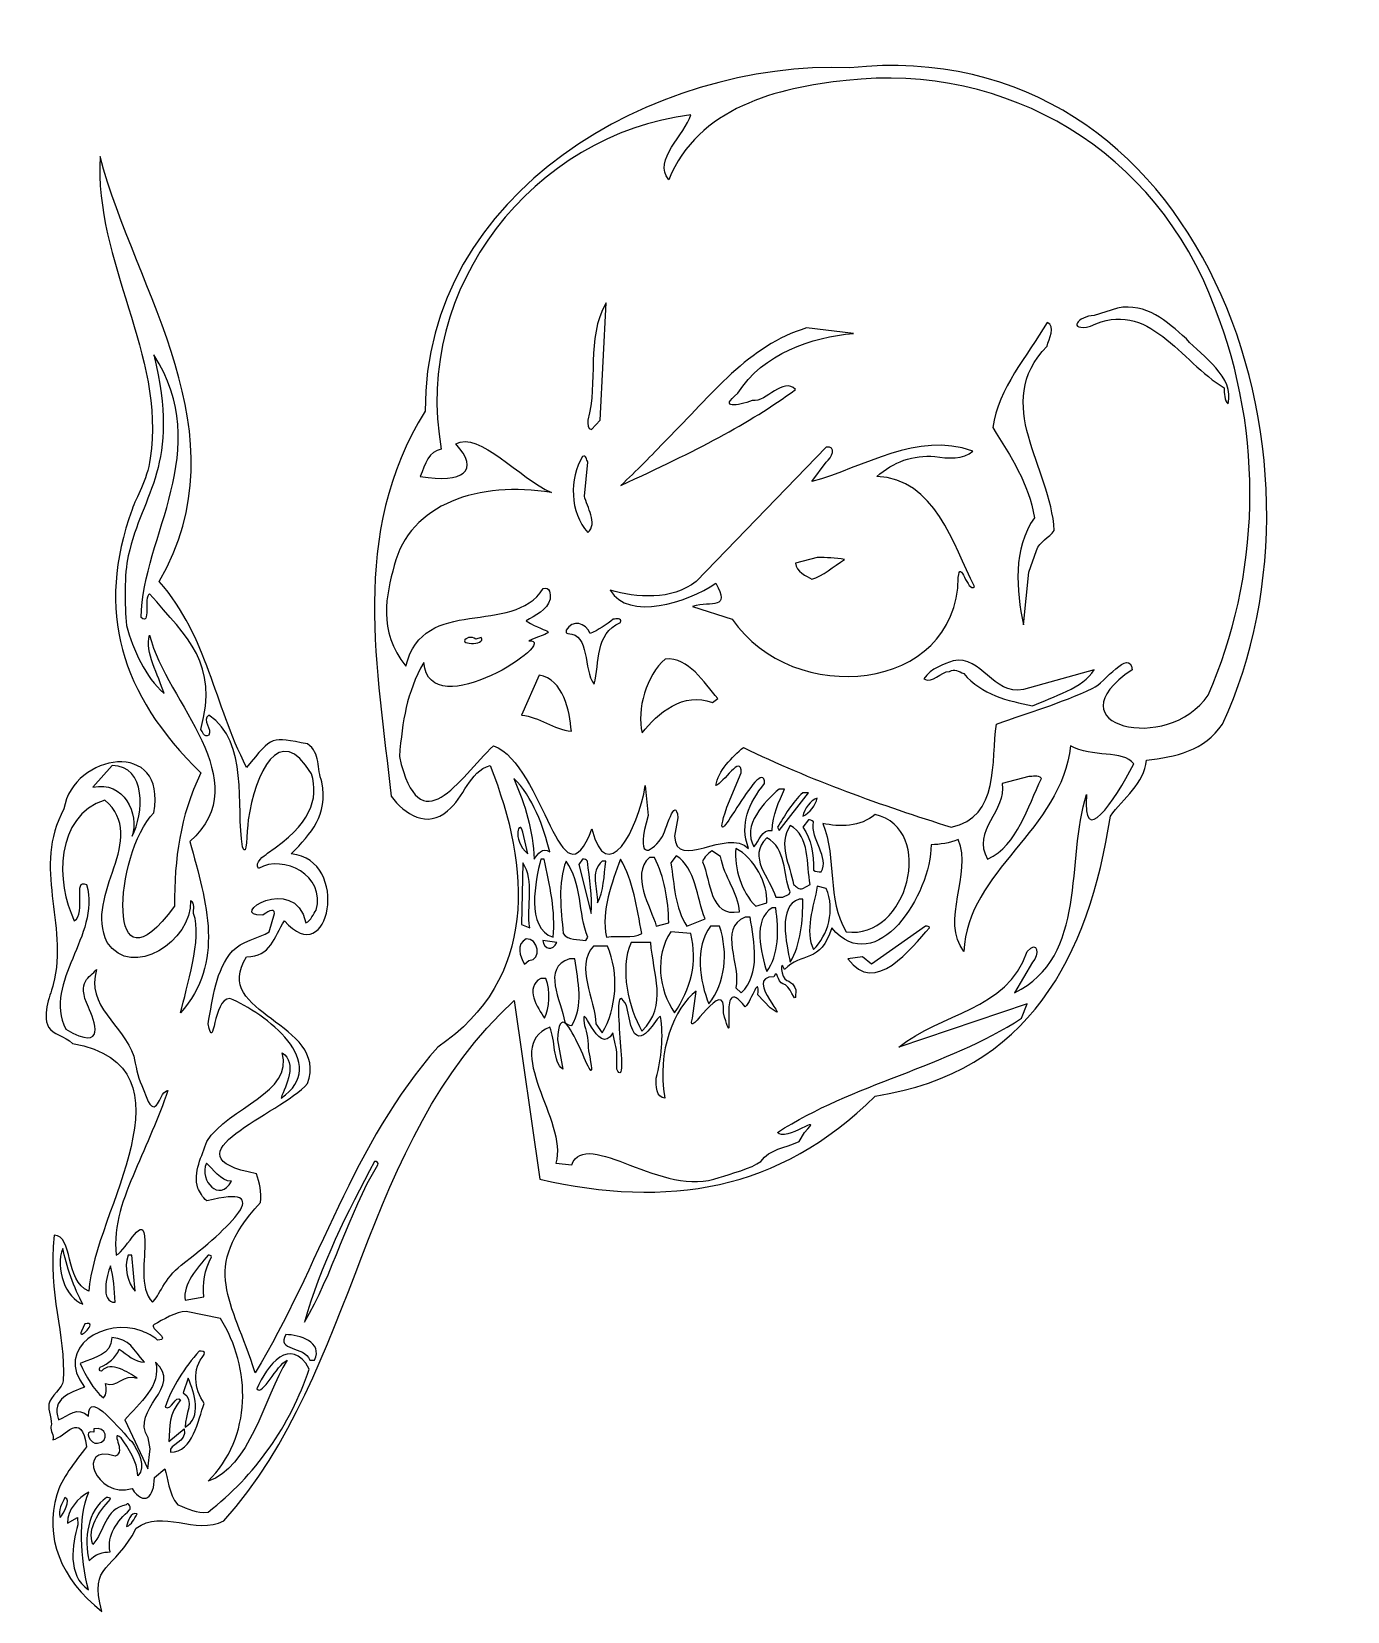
# Model space of a CAD drawing. Header units: centimetres. Extents: x -4.6 to 5.1, y -5.7 to 6.
import ezdxf

# ---------------------------------------------------------------- set-up
doc = ezdxf.new("R2010")
doc.units = ezdxf.units.CM
doc.header["$MEASUREMENT"] = 0
doc.layers.add('Ebene 1', color=7, linetype='Continuous')

msp = doc.modelspace()

# ---------------------------------------------------------------- linework, layer by layer
at = {"layer": 'Ebene 1'}
for points, knots in [([(1.4327, 5.69157), (4.0362, 5.95827), (5.10554, 2.81883), (4.18352, 0.84271), (4.18352, 0.84271), (4.0489, 0.64205), (3.83554, 0.60141), (3.62218, 0.57601), (3.62218, 0.57601), (3.60948, 0.40329), (3.44946, 0.29407), (3.35548, 0.16199), (3.35548, 0.16199), (3.19546, -0.87686), (2.7535, -1.73284), (1.61812, -1.90556), (1.61812, -1.90556), (0.90946, -2.61422), (0.0865, -2.7336), (-0.85837, -2.52024), (-0.85837, -2.52024), (-0.85837, -2.52024), (-1.04633, -1.19944), (-1.04633, -1.19944), (-1.04633, -1.19944), (-2.19441, -2.25354), (-2.18425, -3.90962), (-3.19009, -5.045), (-3.19009, -5.045), (-3.39837, -5.15168), (-3.64475, -4.95356), (-3.83779, -5.09834), (-3.83779, -5.09834), (-4.00035, -5.42092), (-4.19085, -5.35234), (-4.09179, -5.71302), (-4.09179, -5.71302), (-4.39659, -5.47426), (-4.51597, -5.1593), (-4.42453, -4.85196), (-4.42453, -4.85196), (-4.38897, -4.73004), (-4.29245, -4.61066), (-4.20355, -4.49636), (-4.20355, -4.49636), (-4.24165, -4.21696), (-4.36357, -4.43032), (-4.45247, -4.44556), (-4.45247, -4.44556), (-4.43977, -4.41508), (-4.47533, -4.37698), (-4.46771, -4.34904), (-4.46771, -4.34904), (-4.45247, -4.30332), (-4.49057, -4.22458), (-4.48295, -4.1814), (-4.48295, -4.1814), (-4.47279, -4.12806), (-4.37881, -4.05948), (-4.37627, -4.00868), (-4.37627, -4.00868), (-4.35849, -3.648), (-4.49311, -3.38638), (-4.44231, -2.93426), (-4.44231, -2.93426), (-4.30515, -2.93426), (-4.36357, -3.26954), (-4.18831, -3.34828), (-4.18831, -3.34828), (-4.14767, -2.76154), (-3.35519, -1.68966), (-4.30769, -1.51694), (-4.30769, -1.51694), (-4.36611, -1.4636), (-4.45247, -1.44836), (-4.48549, -1.39756), (-4.48549, -1.39756), (-4.53629, -1.29596), (-4.46517, -1.14102), (-4.44993, -1.0826), (-4.44993, -1.0826), (-4.33563, -0.6254), (-4.60995, -0.22154), (-4.37119, 0.21533), (-4.37119, 0.21533), (-4.30261, 0.62935), (-3.60411, 0.73603), (-3.70825, 0.18739), (-3.70825, 0.18739), (-4.00035, -0.1174), (-4.07147, -1.21214), (-3.55585, -0.50348), (-3.55585, -0.50348), (-3.55331, -0.1428), (-3.51775, 0.14929), (-3.36027, 0.48203), (-3.36027, 0.48203), (-3.95717, 1.06369), (-4.13751, 1.68091), (-3.86827, 2.42767), (-3.86827, 2.42767), (-3.83779, 2.51911), (-3.75905, 2.63849), (-3.73365, 2.80613), (-3.73365, 2.80613), (-3.62189, 3.58083), (-4.14767, 4.24885), (-4.10449, 5.03625), (-4.10449, 5.03625), (-3.83779, 4.02279), (-3.03769, 2.99409), (-3.66761, 1.89681), (-3.66761, 1.89681), (-3.30185, 1.47009), (-3.26883, 1.00273), (-3.02245, 0.52267), (-3.02245, 0.52267), (-2.82687, 0.76143), (-2.84211, 0.74873), (-2.57287, 0.69539), (-2.57287, 0.69539), (-2.47381, 0.62935), (-2.50683, 0.50997), (-2.46619, 0.41599), (-2.46619, 0.41599), (-2.42301, 0.16199), (-2.54239, 0.04261), (-2.69225, -0.1174), (-2.69225, -0.1174), (-2.25029, -0.1555), (-2.41031, -0.99878), (-2.74305, -0.61016), (-2.74305, -0.61016), (-2.81925, -0.73208), (-2.84465, -0.87686), (-3.02245, -0.87686), (-3.02245, -0.87686), (-3.29677, -1.30612), (-2.41031, -1.35946), (-2.57287, -1.81412), (-2.57287, -1.81412), (-2.77099, -2.04018), (-3.65999, -2.34752), (-2.94879, -2.4796), (-2.94879, -2.4796), (-2.92847, -2.54818), (-2.91069, -2.61422), (-2.92085, -2.69296), (-2.92085, -2.69296), (-3.37297, -3.18826), (-3.13167, -3.40162), (-2.95895, -3.95026), (-2.95895, -3.95026), (-2.48651, -3.17556), (-2.24267, -2.25354), (-1.61021, -1.54488), (-1.61021, -1.54488), (-0.86853, -1.03688), (-0.92441, -0.22408), (-1.22413, 0.53537), (-1.22413, 0.53537), (-1.37907, 0.49473), (-1.41717, 0.29407), (-1.53909, 0.20263), (-1.53909, 0.20263), (-1.68387, 0.06801), (-1.85659, 0.17469), (-1.95565, 0.30931), (-1.95565, 0.30931), (-2.05217, 1.24403), (-2.27061, 2.24479), (-1.70419, 3.15411), (-1.70419, 3.15411), (-1.71181, 4.76955), (-0.02525, 5.74491), (1.4327, 5.69157)], [0, 0, 0, 0, 0.02272727, 0.02272727, 0.02272727, 0.02272727, 0.04545455, 0.04545455, 0.04545455, 0.04545455, 0.06818182, 0.06818182, 0.06818182, 0.06818182, 0.09090909, 0.09090909, 0.09090909, 0.09090909, 0.11363636, 0.11363636, 0.11363636, 0.11363636, 0.13636364, 0.13636364, 0.13636364, 0.13636364, 0.15909091, 0.15909091, 0.15909091, 0.15909091, 0.18181818, 0.18181818, 0.18181818, 0.18181818, 0.20454545, 0.20454545, 0.20454545, 0.20454545, 0.22727273, 0.22727273, 0.22727273, 0.22727273, 0.25, 0.25, 0.25, 0.25, 0.27272727, 0.27272727, 0.27272727, 0.27272727, 0.29545455, 0.29545455, 0.29545455, 0.29545455, 0.31818182, 0.31818182, 0.31818182, 0.31818182, 0.34090909, 0.34090909, 0.34090909, 0.34090909, 0.36363636, 0.36363636, 0.36363636, 0.36363636, 0.38636364, 0.38636364, 0.38636364, 0.38636364, 0.40909091, 0.40909091, 0.40909091, 0.40909091, 0.43181818, 0.43181818, 0.43181818, 0.43181818, 0.45454545, 0.45454545, 0.45454545, 0.45454545, 0.47727273, 0.47727273, 0.47727273, 0.47727273, 0.5, 0.5, 0.5, 0.5, 0.52272727, 0.52272727, 0.52272727, 0.52272727, 0.54545455, 0.54545455, 0.54545455, 0.54545455, 0.56818182, 0.56818182, 0.56818182, 0.56818182, 0.59090909, 0.59090909, 0.59090909, 0.59090909, 0.61363636, 0.61363636, 0.61363636, 0.61363636, 0.63636364, 0.63636364, 0.63636364, 0.63636364, 0.65909091, 0.65909091, 0.65909091, 0.65909091, 0.68181818, 0.68181818, 0.68181818, 0.68181818, 0.70454545, 0.70454545, 0.70454545, 0.70454545, 0.72727273, 0.72727273, 0.72727273, 0.72727273, 0.75, 0.75, 0.75, 0.75, 0.77272727, 0.77272727, 0.77272727, 0.77272727, 0.79545455, 0.79545455, 0.79545455, 0.79545455, 0.81818182, 0.81818182, 0.81818182, 0.81818182, 0.84090909, 0.84090909, 0.84090909, 0.84090909, 0.86363636, 0.86363636, 0.86363636, 0.86363636, 0.88636364, 0.88636364, 0.88636364, 0.88636364, 0.90909091, 0.90909091, 0.90909091, 0.90909091, 0.93181818, 0.93181818, 0.93181818, 0.93181818, 0.95454545, 0.95454545, 0.95454545, 0.95454545, 0.97727273, 0.97727273, 0.97727273, 0.97727273, 1, 1, 1, 1]), ([(3.40882, 3.91611), (3.62218, 3.95421), (3.7695, 3.82213), (3.91682, 3.68751), (3.91682, 3.68751), (4.0362, 3.55543), (4.2775, 3.40811), (4.22416, 3.20745), (4.22416, 3.20745), (4.19622, 3.23285), (4.19622, 3.28619), (4.19622, 3.32683), (4.19622, 3.32683), (3.87618, 3.51479), (3.63742, 3.99485), (3.20816, 3.78149), (3.20816, 3.78149), (3.03544, 3.74085), (3.11418, 3.86023), (3.2361, 3.86023), (3.2361, 3.86023), (3.2361, 3.86023), (3.40882, 3.91611), (3.40882, 3.91611)], [0, 0, 0, 0, 0.16666667, 0.16666667, 0.16666667, 0.16666667, 0.33333333, 0.33333333, 0.33333333, 0.33333333, 0.5, 0.5, 0.5, 0.5, 0.66666667, 0.66666667, 0.66666667, 0.66666667, 0.83333333, 0.83333333, 0.83333333, 0.83333333, 1, 1, 1, 1]), ([(-0.36815, 3.95421), (-0.36815, 3.95421), (-0.41133, 3.08807), (-0.41133, 3.08807), (-0.41133, 3.08807), (-0.41133, 3.08807), (-0.47483, 3.01949), (-0.47483, 3.01949), (-0.47483, 3.01949), (-0.50785, 3.01949), (-0.50277, 3.06013), (-0.50277, 3.08807), (-0.50277, 3.08807), (-0.42403, 3.36747), (-0.52055, 3.68751), (-0.36815, 3.95421)], [0, 0, 0, 0, 0.25, 0.25, 0.25, 0.25, 0.5, 0.5, 0.5, 0.5, 0.75, 0.75, 0.75, 0.75, 1, 1, 1, 1]), ([(1.11266, 3.76879), (1.11266, 3.76879), (1.4581, 3.72815), (1.4581, 3.72815), (1.4581, 3.72815), (1.15076, 3.70021), (0.79008, 3.58083), (0.60466, 3.28619), (0.60466, 3.28619), (0.45734, 3.16681), (0.60466, 3.19475), (0.71134, 3.23285), (0.71134, 3.23285), (0.81802, 3.22015), (0.9374, 3.40811), (1.03138, 3.31413), (1.03138, 3.31413), (0.67578, 3.05505), (0.30494, 2.86455), (-0.25893, 2.60547), (-0.25893, 2.60547), (-0.14463, 2.71215), (-0.03287, 2.82645), (0.07888, 2.94329), (0.07888, 2.94329), (0.40654, 3.27095), (0.68594, 3.64179), (1.11266, 3.76879)], [0, 0, 0, 0, 0.14285714, 0.14285714, 0.14285714, 0.14285714, 0.28571429, 0.28571429, 0.28571429, 0.28571429, 0.42857143, 0.42857143, 0.42857143, 0.42857143, 0.57142857, 0.57142857, 0.57142857, 0.57142857, 0.71428571, 0.71428571, 0.71428571, 0.71428571, 0.85714286, 0.85714286, 0.85714286, 0.85714286, 1, 1, 1, 1]), ([(2.88812, 3.80943), (2.95416, 3.78149), (2.90082, 3.68751), (2.88812, 3.63417), (2.88812, 3.63417), (2.4741, 3.20745), (2.91606, 2.74009), (2.94146, 2.27273), (2.94146, 2.27273), (2.90082, 2.21939), (2.83478, 2.19145), (2.80938, 2.12541), (2.80938, 2.12541), (2.80938, 2.12541), (2.7535, 1.96539), (2.7535, 1.96539), (2.7535, 1.96539), (2.7535, 1.96539), (2.71286, 1.57677), (2.71286, 1.57677), (2.71286, 1.57677), (2.66206, 1.83077), (2.63412, 2.13811), (2.79414, 2.36671), (2.79414, 2.36671), (2.7535, 2.61817), (2.62142, 2.81883), (2.4868, 3.03219), (2.4868, 3.03219), (2.52744, 3.32683), (2.7408, 3.55543), (2.88812, 3.80943)], [0, 0, 0, 0, 0.125, 0.125, 0.125, 0.125, 0.25, 0.25, 0.25, 0.25, 0.375, 0.375, 0.375, 0.375, 0.5, 0.5, 0.5, 0.5, 0.625, 0.625, 0.625, 0.625, 0.75, 0.75, 0.75, 0.75, 0.875, 0.875, 0.875, 0.875, 1, 1, 1, 1]), ([(1.25744, 2.88741), (1.33872, 2.90011), (1.29808, 2.80613), (1.25744, 2.77819), (1.25744, 2.77819), (1.25744, 2.77819), (1.15076, 2.63341), (1.15076, 2.63341), (1.15076, 2.63341), (1.53938, 2.74009), (1.92546, 3.00679), (2.33948, 2.85947), (2.33948, 2.85947), (2.27344, 2.79343), (2.15406, 2.80613), (2.06008, 2.81883), (2.06008, 2.81883), (1.90006, 2.83407), (1.75274, 2.77819), (1.63082, 2.67151), (1.63082, 2.67151), (2.06008, 2.65881), (2.1947, 2.16605), (2.35218, 1.85871), (2.35218, 1.85871), (2.30138, 1.80537), (2.2455, 2.07207), (2.2328, 1.92475), (2.2328, 1.92475), (2.2201, 1.06877), (1.00598, 0.96209), (0.56402, 1.61741), (0.56402, 1.61741), (0.56402, 1.61741), (0.26938, 1.71139), (0.26938, 1.71139), (0.26938, 1.71139), (0.4167, 1.75203), (0.54878, 1.68345), (0.4421, 1.88411), (0.4421, 1.88411), (0.22874, 1.73679), (-0.20305, 1.60471), (-0.33767, 1.83077), (-0.33767, 1.83077), (-0.14463, 1.77743), (0.11444, 1.75203), (0.29732, 1.89681), (0.29732, 1.89681), (0.29732, 1.89681), (1.25744, 2.88741), (1.25744, 2.88741)], [0, 0, 0, 0, 0.07692308, 0.07692308, 0.07692308, 0.07692308, 0.15384615, 0.15384615, 0.15384615, 0.15384615, 0.23076923, 0.23076923, 0.23076923, 0.23076923, 0.30769231, 0.30769231, 0.30769231, 0.30769231, 0.38461538, 0.38461538, 0.38461538, 0.38461538, 0.46153846, 0.46153846, 0.46153846, 0.46153846, 0.53846154, 0.53846154, 0.53846154, 0.53846154, 0.61538462, 0.61538462, 0.61538462, 0.61538462, 0.69230769, 0.69230769, 0.69230769, 0.69230769, 0.76923077, 0.76923077, 0.76923077, 0.76923077, 0.84615385, 0.84615385, 0.84615385, 0.84615385, 0.92307692, 0.92307692, 0.92307692, 0.92307692, 1, 1, 1, 1]), ([(-0.54341, 2.81883), (-0.51293, 2.83407), (-0.51293, 2.79343), (-0.50277, 2.77819), (-0.50277, 2.77819), (-0.50277, 2.77819), (-0.52817, 2.52673), (-0.52817, 2.52673), (-0.52817, 2.52673), (-0.51039, 2.44545), (-0.42657, 2.32607), (-0.50277, 2.25749), (-0.50277, 2.25749), (-0.63739, 2.40481), (-0.63993, 2.65881), (-0.54341, 2.81883)], [0, 0, 0, 0, 0.25, 0.25, 0.25, 0.25, 0.5, 0.5, 0.5, 0.5, 0.75, 0.75, 0.75, 0.75, 1, 1, 1, 1]), ([(-0.31481, 1.61741), (-0.29449, 1.61741), (-0.25131, 1.63011), (-0.26147, 1.59201), (-0.26147, 1.59201), (-0.45451, 1.51073), (-0.41133, 1.29737), (-0.45705, 1.13735), (-0.45705, 1.13735), (-0.54087, 1.24403), (-0.48245, 1.51073), (-0.65009, 1.51073), (-0.65009, 1.51073), (-0.66533, 1.51073), (-0.66279, 1.52343), (-0.66279, 1.53613), (-0.66279, 1.53613), (-0.61707, 1.61741), (-0.51801, 1.59201), (-0.48499, 1.51073), (-0.48499, 1.51073), (-0.42657, 1.53613), (-0.36307, 1.57677), (-0.31481, 1.61741)], [0, 0, 0, 0, 0.16666667, 0.16666667, 0.16666667, 0.16666667, 0.33333333, 0.33333333, 0.33333333, 0.33333333, 0.5, 0.5, 0.5, 0.5, 0.66666667, 0.66666667, 0.66666667, 0.66666667, 0.83333333, 0.83333333, 0.83333333, 0.83333333, 1, 1, 1, 1]), ([(0.06872, 1.32277), (0.24398, 1.33801), (0.35066, 1.15005), (0.45734, 1.03067), (0.45734, 1.03067), (0.45734, 1.03067), (0.4167, 1.00273), (0.4167, 1.00273), (0.4167, 1.00273), (0.20334, 1.08401), (0.01284, 0.92399), (-0.10145, 0.77667), (-0.10145, 0.77667), (-0.14463, 0.94939), (-0.07097, 1.20339), (0.06872, 1.32277)], [0, 0, 0, 0, 0.25, 0.25, 0.25, 0.25, 0.5, 0.5, 0.5, 0.5, 0.75, 0.75, 0.75, 0.75, 1, 1, 1, 1]), ([(2.1947, 1.31007), (2.40806, 1.35071), (2.4868, 1.05607), (2.71286, 1.09671), (2.71286, 1.09671), (2.71286, 1.09671), (3.2361, 1.24403), (3.2361, 1.24403), (3.2361, 1.24403), (3.15482, 1.10941), (2.92876, 1.04337), (2.78144, 0.97733), (2.78144, 0.97733), (2.59348, 1.01543), (2.40806, 1.05607), (2.27344, 1.21609), (2.27344, 1.21609), (2.2328, 1.23133), (2.2074, 1.25673), (2.16676, 1.23133), (2.16676, 1.23133), (2.09818, 1.23133), (2.04738, 1.13735), (1.9788, 1.17545), (1.9788, 1.17545), (2.03214, 1.25673), (2.12612, 1.28467), (2.1947, 1.31007)], [0, 0, 0, 0, 0.14285714, 0.14285714, 0.14285714, 0.14285714, 0.28571429, 0.28571429, 0.28571429, 0.28571429, 0.42857143, 0.42857143, 0.42857143, 0.42857143, 0.57142857, 0.57142857, 0.57142857, 0.57142857, 0.71428571, 0.71428571, 0.71428571, 0.71428571, 0.85714286, 0.85714286, 0.85714286, 0.85714286, 1, 1, 1, 1]), ([(-0.86345, 1.20339), (-0.68057, 1.17545), (-0.63739, 0.93669), (-0.62469, 0.78937), (-0.62469, 0.78937), (-0.75677, 0.80207), (-0.86091, 0.89605), (-0.99299, 0.90875), (-0.99299, 0.90875), (-0.99299, 0.90875), (-0.86345, 1.20339), (-0.86345, 1.20339)], [0, 0, 0, 0, 0.33333333, 0.33333333, 0.33333333, 0.33333333, 0.66666667, 0.66666667, 0.66666667, 0.66666667, 1, 1, 1, 1]), ([(1.9915, -0.6508), (2.00674, -0.6508), (2.01944, -0.6508), (2.01944, -0.6635), (2.01944, -0.6635), (1.88482, -0.81082), (1.61812, -1.1715), (1.41746, -0.8921), (1.41746, -0.8921), (1.41746, -0.8921), (1.52414, -0.87686), (1.52414, -0.87686), (1.52414, -0.87686), (1.52414, -0.87686), (1.59272, -0.9302), (1.59272, -0.9302), (1.59272, -0.9302), (1.59272, -0.9302), (1.9915, -0.6508), (1.9915, -0.6508)], [0, 0, 0, 0, 0.2, 0.2, 0.2, 0.2, 0.4, 0.4, 0.4, 0.4, 0.6, 0.6, 0.6, 0.6, 0.8, 0.8, 0.8, 0.8, 1, 1, 1, 1]), ([(-4.01813, -3.68864), (-3.88605, -3.70134), (-3.85811, -3.775), (-3.77683, -3.87152), (-3.77683, -3.87152), (-3.84795, -3.87152), (-3.90383, -3.81564), (-3.96225, -3.775), (-3.96225, -3.775), (-3.99019, -3.84358), (-4.04099, -3.88168), (-4.10449, -3.90962), (-4.10449, -3.90962), (-4.11211, -3.92232), (-4.10957, -3.93756), (-4.09433, -3.93756), (-4.09433, -3.93756), (-4.02321, -3.85628), (-3.89621, -3.95026), (-3.83017, -3.9909), (-3.83017, -3.9909), (-3.92669, -3.95026), (-3.98257, -4.06964), (-4.06385, -4.029), (-4.06385, -4.029), (-4.05623, -4.06964), (-4.05369, -4.11028), (-4.07909, -4.13568), (-4.07909, -4.13568), (-4.16037, -4.06964), (-4.20609, -3.9782), (-4.25181, -3.88168), (-4.25181, -3.88168), (-4.14005, -3.83088), (-4.02067, -3.82072), (-4.01813, -3.68864)], [0, 0, 0, 0, 0.11111111, 0.11111111, 0.11111111, 0.11111111, 0.22222222, 0.22222222, 0.22222222, 0.22222222, 0.33333333, 0.33333333, 0.33333333, 0.33333333, 0.44444444, 0.44444444, 0.44444444, 0.44444444, 0.55555556, 0.55555556, 0.55555556, 0.55555556, 0.66666667, 0.66666667, 0.66666667, 0.66666667, 0.77777778, 0.77777778, 0.77777778, 0.77777778, 0.88888889, 0.88888889, 0.88888889, 0.88888889, 1, 1, 1, 1]), ([(-3.37297, -3.79024), (-3.35519, -3.79024), (-3.32471, -3.79024), (-3.33487, -3.81564), (-3.33487, -3.81564), (-3.42885, -3.92232), (-3.40853, -4.06964), (-3.33487, -4.17632), (-3.33487, -4.17632), (-3.38059, -4.29824), (-3.41869, -4.537), (-3.58379, -4.537), (-3.58379, -4.537), (-3.60157, -4.47096), (-3.45425, -4.47096), (-3.48473, -4.36428), (-3.48473, -4.36428), (-3.48473, -4.36428), (-3.59649, -4.45826), (-3.59649, -4.45826), (-3.59649, -4.45826), (-3.59141, -4.33888), (-3.59649, -4.2576), (-3.51013, -4.15092), (-3.51013, -4.15092), (-3.54823, -4.11028), (-3.57363, -4.2322), (-3.62443, -4.20426), (-3.62443, -4.20426), (-3.57617, -4.05694), (-3.47711, -3.90962), (-3.37297, -3.79024)], [0, 0, 0, 0, 0.125, 0.125, 0.125, 0.125, 0.25, 0.25, 0.25, 0.25, 0.375, 0.375, 0.375, 0.375, 0.5, 0.5, 0.5, 0.5, 0.625, 0.625, 0.625, 0.625, 0.75, 0.75, 0.75, 0.75, 0.875, 0.875, 0.875, 0.875, 1, 1, 1, 1]), ([(-3.69555, -3.87152), (-3.48219, -4.05694), (-3.88859, -4.21696), (-3.74889, -4.43032), (-3.74889, -4.43032), (-3.74889, -4.43032), (-3.73365, -4.5116), (-3.73365, -4.5116), (-3.73365, -4.5116), (-3.73365, -4.5116), (-3.75143, -4.65892), (-3.75143, -4.65892), (-3.75143, -4.65892), (-3.75143, -4.65892), (-3.92161, -4.29824), (-3.92161, -4.29824), (-3.92161, -4.29824), (-3.81747, -4.17632), (-3.64729, -4.04424), (-3.69555, -3.87152)], [0, 0, 0, 0, 0.2, 0.2, 0.2, 0.2, 0.4, 0.4, 0.4, 0.4, 0.6, 0.6, 0.6, 0.6, 0.8, 0.8, 0.8, 0.8, 1, 1, 1, 1])]:
    msp.add_open_spline(points, degree=3, knots=knots, dxfattribs=at)
at = {"layer": 'Ebene 1', "color": 7}
for points, knots in [([(1.40476, 5.59759), (2.59348, 5.73221), (3.69838, 5.07435), (4.1251, 3.92373), (4.1251, 3.92373), (4.50102, 2.97377), (4.45784, 1.91967), (4.07684, 1.05607), (4.07684, 1.05607), (3.7822, 0.61665), (2.90082, 0.83001), (3.5155, 1.24403), (3.5155, 1.24403), (3.49772, 1.40659), (3.30976, 1.14497), (3.22594, 1.10687), (3.22594, 1.10687), (2.97956, 0.99257), (2.76366, 0.93161), (2.51474, 0.84271), (2.51474, 0.84271), (2.4741, 0.57601), (2.54014, 0.14929), (2.17946, 0.08071), (2.17946, 0.08071), (1.67146, 0.24073), (1.13806, 0.42869), (0.6453, 0.66999), (0.6453, 0.66999), (0.56402, 0.60141), (0.45734, 0.49473), (0.4421, 0.38805), (0.4421, 0.38805), (0.49798, 0.40329), (0.63006, 0.62935), (0.63006, 0.48203), (0.63006, 0.48203), (0.63006, 0.48203), (0.52338, 0.22803), (0.52338, 0.22803), (0.52338, 0.22803), (0.36336, -0.26472), (0.79008, 0.65475), (0.80278, 0.40329), (0.80278, 0.40329), (0.6834, 0.25597), (0.61736, 0.10865), (0.6834, -0.07676), (0.6834, -0.07676), (0.52338, 0.08071), (0.15, -0.24948), (0.1373, 0.01467), (0.1373, 0.01467), (0.1373, 0.01467), (0.1627, 0.14929), (0.1627, 0.14929), (0.1627, 0.14929), (0.14238, 0.33217), (0.0738, 0.04515), (0.04078, 0.00197), (0.04078, 0.00197), (-0.05319, -0.1301), (-0.14971, -0.15296), (-0.05827, 0.16707), (-0.05827, 0.16707), (-0.05827, 0.16707), (-0.07859, 0.38805), (-0.07859, 0.38805), (-0.07859, 0.38805), (-0.13193, 0.05531), (-0.36561, -0.3714), (-0.47229, 0.06801), (-0.47229, 0.06801), (-0.70597, -0.54412), (-0.82027, 0.53537), (-1.19873, 0.68269), (-1.19873, 0.68269), (-1.45527, 0.44139), (-1.74229, -0.06152), (-1.89469, 0.60395), (-1.89469, 0.60395), (-1.86929, 0.87065), (-1.84389, 1.06877), (-1.71435, 1.29737), (-1.71435, 1.29737), (-1.67117, 0.81477), (-0.68819, 1.47009), (-0.93965, 1.45739), (-0.93965, 1.45739), (-0.70597, 1.55137), (-0.79233, 1.49803), (-0.95743, 1.60471), (-0.95743, 1.60471), (-0.89393, 1.64535), (-0.80249, 1.68345), (-0.78217, 1.76473), (-0.78217, 1.76473), (-0.77709, 1.80537), (-0.78217, 1.85871), (-0.83297, 1.84347), (-0.83297, 1.84347), (-1.05903, 1.48279), (-1.71689, 1.80537), (-1.84643, 1.26943), (-1.84643, 1.26943), (-2.05979, 1.53867), (-1.98867, 1.79267), (-1.93279, 2.01365), (-1.93279, 2.01365), (-1.81849, 2.46831), (-1.30287, 2.64357), (-0.77201, 2.55213), (-0.77201, 2.55213), (-1.00823, 2.65881), (-1.30795, 3.00933), (-1.47813, 2.91281), (-1.47813, 2.91281), (-1.29525, 2.71215), (-1.42479, 2.61817), (-1.73975, 2.67151), (-1.73975, 2.67151), (-1.70673, 2.76549), (-1.67371, 2.85947), (-1.58481, 2.87217), (-1.58481, 2.87217), (-1.80071, 4.07613), (-0.90155, 5.19627), (0.25668, 5.34359), (0.25668, 5.34359), (0.21604, 5.19627), (-0.02525, 5.01085), (0.09412, 4.86353), (0.09412, 4.86353), (0.31002, 5.39693), (0.89676, 5.54425), (1.40476, 5.59759)], [0, 0, 0, 0, 0.02941176, 0.02941176, 0.02941176, 0.02941176, 0.05882353, 0.05882353, 0.05882353, 0.05882353, 0.08823529, 0.08823529, 0.08823529, 0.08823529, 0.11764706, 0.11764706, 0.11764706, 0.11764706, 0.14705882, 0.14705882, 0.14705882, 0.14705882, 0.17647059, 0.17647059, 0.17647059, 0.17647059, 0.20588235, 0.20588235, 0.20588235, 0.20588235, 0.23529412, 0.23529412, 0.23529412, 0.23529412, 0.26470588, 0.26470588, 0.26470588, 0.26470588, 0.29411765, 0.29411765, 0.29411765, 0.29411765, 0.32352941, 0.32352941, 0.32352941, 0.32352941, 0.35294118, 0.35294118, 0.35294118, 0.35294118, 0.38235294, 0.38235294, 0.38235294, 0.38235294, 0.41176471, 0.41176471, 0.41176471, 0.41176471, 0.44117647, 0.44117647, 0.44117647, 0.44117647, 0.47058824, 0.47058824, 0.47058824, 0.47058824, 0.5, 0.5, 0.5, 0.5, 0.52941176, 0.52941176, 0.52941176, 0.52941176, 0.55882353, 0.55882353, 0.55882353, 0.55882353, 0.58823529, 0.58823529, 0.58823529, 0.58823529, 0.61764706, 0.61764706, 0.61764706, 0.61764706, 0.64705882, 0.64705882, 0.64705882, 0.64705882, 0.67647059, 0.67647059, 0.67647059, 0.67647059, 0.70588235, 0.70588235, 0.70588235, 0.70588235, 0.73529412, 0.73529412, 0.73529412, 0.73529412, 0.76470588, 0.76470588, 0.76470588, 0.76470588, 0.79411765, 0.79411765, 0.79411765, 0.79411765, 0.82352941, 0.82352941, 0.82352941, 0.82352941, 0.85294118, 0.85294118, 0.85294118, 0.85294118, 0.88235294, 0.88235294, 0.88235294, 0.88235294, 0.91176471, 0.91176471, 0.91176471, 0.91176471, 0.94117647, 0.94117647, 0.94117647, 0.94117647, 0.97058824, 0.97058824, 0.97058824, 0.97058824, 1, 1, 1, 1]), ([(-3.70825, 3.57067), (-3.25613, 2.86709), (-3.78953, 2.23209), (-3.80223, 1.63011), (-3.80223, 1.63011), (-3.72603, 1.56407), (-3.78699, 1.77743), (-3.73873, 1.80537), (-3.73873, 1.80537), (-3.45425, 1.47009), (-3.22819, 1.29737), (-3.36027, 0.80207), (-3.36027, 0.80207), (-3.35011, 0.78937), (-3.33487, 0.73603), (-3.30185, 0.76143), (-3.30185, 0.76143), (-3.27137, 0.80207), (-3.35773, 0.87065), (-3.30185, 0.90875), (-3.30185, 0.90875), (-3.00213, 0.70809), (-3.10373, 0.24073), (-3.05293, -0.06406), (-3.05293, -0.06406), (-3.01991, -0.15804), (-3.02245, 0.04007), (-3.00975, 0.13405), (-3.00975, 0.13405), (-2.96149, 0.47695), (-2.78115, 0.87065), (-2.54239, 0.47441), (-2.54239, 0.47441), (-2.48905, 0.28645), (-2.54747, 0.10357), (-2.86751, -0.11232), (-2.86751, -0.11232), (-2.89291, -0.1301), (-2.96911, -0.1809), (-2.93355, -0.22408), (-2.93355, -0.22408), (-2.75067, -0.1174), (-2.43571, -0.27742), (-2.50937, -0.53142), (-2.50937, -0.53142), (-2.52969, -0.55682), (-2.54493, -0.61016), (-2.58557, -0.6254), (-2.58557, -0.6254), (-2.66939, -0.24948), (-3.17993, -0.58222), (-2.90307, -0.56952), (-2.90307, -0.56952), (-2.88275, -0.55682), (-2.81163, -0.50348), (-2.81671, -0.55682), (-2.81671, -0.55682), (-2.81671, -0.55682), (-2.85481, -0.69144), (-2.85481, -0.69144), (-2.85481, -0.69144), (-2.93355, -0.7397), (-3.06563, -0.7651), (-3.12659, -0.83368), (-3.12659, -0.83368), (-3.25105, -0.97338), (-3.27137, -1.1842), (-3.30693, -1.37216), (-3.30693, -1.37216), (-3.25867, -1.59822), (-3.27391, -1.1842), (-3.14691, -1.1842), (-3.14691, -1.1842), (-2.88783, -1.29088), (-2.38999, -1.6668), (-2.76845, -1.9208), (-2.76845, -1.9208), (-2.73289, -1.82682), (-2.64399, -1.6668), (-2.76083, -1.58552), (-2.76083, -1.58552), (-2.66939, -1.88016), (-3.15453, -1.98684), (-3.31709, -2.24084), (-3.31709, -2.24084), (-3.35011, -2.34752), (-3.41869, -2.4669), (-3.38313, -2.58628), (-3.38313, -2.58628), (-3.36535, -2.61422), (-3.35011, -2.65486), (-3.31709, -2.68026), (-3.31709, -2.68026), (-2.79131, -2.54564), (-3.14691, -2.87838), (-3.50505, -3.15524), (-3.50505, -3.15524), (-3.63205, -3.25176), (-3.66761, -3.38638), (-3.71841, -3.42956), (-3.71841, -3.42956), (-3.81747, -3.32288), (-3.76921, -3.10952), (-3.77429, -2.9749), (-3.77429, -2.9749), (-3.77683, -2.74884), (-3.90383, -3.04094), (-3.98511, -3.08158), (-3.98511, -3.08158), (-4.01051, -2.85552), (-3.92923, -2.65486), (-3.84541, -2.45928), (-3.84541, -2.45928), (-3.76159, -2.26116), (-3.67269, -2.06558), (-3.60411, -1.86492), (-3.60411, -1.86492), (-3.66507, -1.86492), (-3.68031, -2.06812), (-3.74889, -1.9462), (-3.74889, -1.9462), (-3.74889, -1.9462), (-3.79715, -1.82682), (-3.79715, -1.82682), (-3.79715, -1.82682), (-3.83017, -1.75824), (-3.84033, -1.6795), (-3.85557, -1.61092), (-3.85557, -1.61092), (-3.92923, -1.38486), (-4.21625, -1.23754), (-4.12989, -0.97084), (-4.12989, -0.97084), (-4.18069, -1.0318), (-4.27975, -1.05212), (-4.19085, -1.25024), (-4.19085, -1.25024), (-4.14767, -1.34676), (-4.05115, -1.58806), (-4.35849, -1.4128), (-4.35849, -1.4128), (-4.52867, -1.05212), (-4.10195, -0.73208), (-4.20355, -0.34346), (-4.20355, -0.34346), (-4.31023, -0.29012), (-4.20101, -0.55682), (-4.29499, -0.61016), (-4.29499, -0.61016), (-4.43215, -0.33076), (-4.43723, 0.16199), (-4.06893, 0.28137), (-4.06893, 0.28137), (-3.73619, -0.01072), (-4.22895, -0.4095), (-4.05115, -0.77018), (-4.05115, -0.77018), (-3.86827, -1.05212), (-3.42377, -0.75748), (-3.43647, -0.46284), (-3.43647, -0.46284), (-3.39837, -0.47808), (-3.41869, -0.53142), (-3.41361, -0.55682), (-3.41361, -0.55682), (-3.34757, -0.74224), (-3.46695, -1.10292), (-3.51013, -1.29088), (-3.51013, -1.29088), (-3.18247, -0.9175), (-3.31455, -0.48316), (-3.44155, -0.02596), (-3.44155, -0.02596), (-2.93609, 0.42615), (-3.61427, 1.00273), (-3.73873, 1.49803), (-3.73873, 1.49803), (-3.77683, 1.37611), (-3.67269, 1.20339), (-3.63205, 1.06877), (-3.63205, 1.06877), (-3.76921, 1.19069), (-3.86065, 1.38627), (-3.90891, 1.57169), (-3.90891, 1.57169), (-3.92415, 1.71901), (-3.92669, 1.95269), (-3.89621, 2.08477), (-3.89621, 2.08477), (-3.78953, 2.56229), (-3.50759, 2.74517), (-3.70825, 3.57067)], [0, 0, 0, 0, 0.02083333, 0.02083333, 0.02083333, 0.02083333, 0.04166667, 0.04166667, 0.04166667, 0.04166667, 0.0625, 0.0625, 0.0625, 0.0625, 0.08333333, 0.08333333, 0.08333333, 0.08333333, 0.10416667, 0.10416667, 0.10416667, 0.10416667, 0.125, 0.125, 0.125, 0.125, 0.14583333, 0.14583333, 0.14583333, 0.14583333, 0.16666667, 0.16666667, 0.16666667, 0.16666667, 0.1875, 0.1875, 0.1875, 0.1875, 0.20833333, 0.20833333, 0.20833333, 0.20833333, 0.22916667, 0.22916667, 0.22916667, 0.22916667, 0.25, 0.25, 0.25, 0.25, 0.27083333, 0.27083333, 0.27083333, 0.27083333, 0.29166667, 0.29166667, 0.29166667, 0.29166667, 0.3125, 0.3125, 0.3125, 0.3125, 0.33333333, 0.33333333, 0.33333333, 0.33333333, 0.35416667, 0.35416667, 0.35416667, 0.35416667, 0.375, 0.375, 0.375, 0.375, 0.39583333, 0.39583333, 0.39583333, 0.39583333, 0.41666667, 0.41666667, 0.41666667, 0.41666667, 0.4375, 0.4375, 0.4375, 0.4375, 0.45833333, 0.45833333, 0.45833333, 0.45833333, 0.47916667, 0.47916667, 0.47916667, 0.47916667, 0.5, 0.5, 0.5, 0.5, 0.52083333, 0.52083333, 0.52083333, 0.52083333, 0.54166667, 0.54166667, 0.54166667, 0.54166667, 0.5625, 0.5625, 0.5625, 0.5625, 0.58333333, 0.58333333, 0.58333333, 0.58333333, 0.60416667, 0.60416667, 0.60416667, 0.60416667, 0.625, 0.625, 0.625, 0.625, 0.64583333, 0.64583333, 0.64583333, 0.64583333, 0.66666667, 0.66666667, 0.66666667, 0.66666667, 0.6875, 0.6875, 0.6875, 0.6875, 0.70833333, 0.70833333, 0.70833333, 0.70833333, 0.72916667, 0.72916667, 0.72916667, 0.72916667, 0.75, 0.75, 0.75, 0.75, 0.77083333, 0.77083333, 0.77083333, 0.77083333, 0.79166667, 0.79166667, 0.79166667, 0.79166667, 0.8125, 0.8125, 0.8125, 0.8125, 0.83333333, 0.83333333, 0.83333333, 0.83333333, 0.85416667, 0.85416667, 0.85416667, 0.85416667, 0.875, 0.875, 0.875, 0.875, 0.89583333, 0.89583333, 0.89583333, 0.89583333, 0.91666667, 0.91666667, 0.91666667, 0.91666667, 0.9375, 0.9375, 0.9375, 0.9375, 0.95833333, 0.95833333, 0.95833333, 0.95833333, 0.97916667, 0.97916667, 0.97916667, 0.97916667, 1, 1, 1, 1]), ([(1.1914, 2.07207), (1.25744, 2.07207), (1.32602, 2.07207), (1.39206, 2.05937), (1.39206, 2.05937), (1.31078, 2.00603), (1.23204, 1.93745), (1.15076, 1.91205), (1.15076, 1.91205), (1.11266, 1.93745), (1.03138, 1.96539), (1.03138, 2.03143), (1.03138, 2.03143), (1.03138, 2.03143), (1.1914, 2.07207), (1.1914, 2.07207)], [0, 0, 0, 0, 0.25, 0.25, 0.25, 0.25, 0.5, 0.5, 0.5, 0.5, 0.75, 0.75, 0.75, 0.75, 1, 1, 1, 1]), ([(-1.38415, 1.48279), (-1.36383, 1.48279), (-1.34605, 1.48279), (-1.33081, 1.47009), (-1.33081, 1.47009), (-1.33081, 1.47009), (-1.29017, 1.48279), (-1.29017, 1.48279), (-1.29017, 1.48279), (-1.24699, 1.41675), (-1.49591, 1.42945), (-1.38415, 1.48279)], [0, 0, 0, 0, 0.33333333, 0.33333333, 0.33333333, 0.33333333, 0.66666667, 0.66666667, 0.66666667, 0.66666667, 1, 1, 1, 1]), ([(3.06084, 0.68269), (3.22086, 0.58871), (3.44946, 0.65475), (3.5282, 0.54807), (3.5282, 0.54807), (3.38342, 0.26867), (3.14212, -0.08946), (3.18022, 0.32201), (3.18022, 0.32201), (3.02274, -0.1555), (3.19546, -0.87686), (2.64682, -1.14356), (2.64682, -1.14356), (2.64682, -1.14356), (2.78144, -0.9175), (2.78144, -0.9175), (2.78144, -0.9175), (2.83478, -0.86416), (2.81954, -0.74478), (2.7408, -0.83876), (2.7408, -0.83876), (2.59348, -1.27818), (2.09818, -1.29088), (1.79338, -1.54488), (1.79338, -1.54488), (1.79338, -1.54488), (2.7408, -1.22484), (2.7408, -1.22484), (2.7408, -1.22484), (2.7408, -1.22484), (2.70016, -1.33152), (2.70016, -1.33152), (2.70016, -1.33152), (2.13882, -1.6922), (1.4581, -1.81412), (0.89676, -2.1748), (0.89676, -2.1748), (0.9501, -2.25354), (1.25744, -2.01224), (1.09742, -2.1748), (1.09742, -2.1748), (1.09742, -2.1748), (1.05678, -2.24084), (1.05678, -2.24084), (1.05678, -2.24084), (0.9501, -2.29418), (0.84088, -2.29418), (0.77484, -2.38816), (0.77484, -2.38816), (0.70626, -2.4415), (0.54878, -2.4796), (0.4675, -2.50754), (0.4675, -2.50754), (0.05348, -2.66756), (-0.51293, -2.13416), (-0.62215, -2.41356), (-0.62215, -2.41356), (-0.62215, -2.41356), (-0.73899, -2.40086), (-0.73899, -2.40086), (-0.73899, -2.40086), (-0.64755, -2.09352), (-1.14793, -1.54488), (-0.78471, -1.39756), (-0.78471, -1.39756), (-0.73899, -1.49154), (-0.76439, -1.65156), (-0.68819, -1.70744), (-0.68819, -1.70744), (-0.68819, -1.70744), (-0.72629, -1.49154), (-0.72629, -1.49154), (-0.72629, -1.49154), (-0.70597, -0.99878), (-0.39355, -2.09352), (-0.49769, -1.57282), (-0.49769, -1.57282), (-0.50277, -1.50424), (-0.50531, -1.4382), (-0.52817, -1.38486), (-0.52817, -1.38486), (-0.56119, -1.14356), (-0.42657, -1.63886), (-0.31735, -1.4382), (-0.31735, -1.4382), (-0.31735, -1.4382), (-0.30211, -1.51948), (-0.30211, -1.51948), (-0.30211, -1.51948), (-0.27925, -1.57282), (-0.29195, -1.63886), (-0.28941, -1.70744), (-0.28941, -1.70744), (-0.18527, -1.90556), (-0.36053, -0.95814), (-0.21829, -1.23754), (-0.21829, -1.23754), (-0.21829, -1.23754), (-0.18527, -1.38486), (-0.18527, -1.38486), (-0.18527, -1.38486), (-0.11669, -1.59822), (0.00776, -1.30612), (0.03316, -1.31882), (0.03316, -1.31882), (0.05856, -1.46614), (0.04078, -1.62616), (0.00268, -1.77348), (0.00268, -1.77348), (0.00014, -1.82682), (0.00268, -1.9208), (0.06618, -1.9208), (0.06618, -1.9208), (0.00268, -1.57282), (0.1373, -1.25278), (0.29732, -1.13086), (0.29732, -1.13086), (0.29732, -1.13086), (0.26938, -1.33152), (0.26938, -1.33152), (0.26938, -1.33152), (0.21604, -1.51948), (0.52338, -0.98608), (0.49798, -1.29088), (0.49798, -1.29088), (0.60466, -1.6668), (0.4421, -0.95306), (0.658, -1.2477), (0.658, -1.2477), (0.71134, -1.19436), (0.76468, -0.99878), (0.75198, -1.1588), (0.75198, -1.1588), (0.75198, -1.1588), (0.84342, -1.25278), (0.84342, -1.25278), (0.84342, -1.25278), (1.03138, -1.39756), (0.63006, -1.02418), (0.87136, -1.02418), (0.87136, -1.02418), (0.89676, -0.95814), (0.89676, -1.06482), (0.9374, -1.07752), (0.9374, -1.07752), (0.99074, -1.07752), (1.03138, -1.23754), (1.03138, -1.1588), (1.03138, -1.1588), (1.04408, -1.10546), (1.00598, -1.06482), (0.96534, -1.05212), (0.96534, -1.05212), (0.9247, -1.03688), (0.90946, -0.87686), (0.9501, -0.97084), (0.9501, -0.97084), (1.07202, -0.83876), (1.21934, -0.9302), (1.29808, -0.6635), (1.29808, -0.6635), (1.63082, -1.05212), (2.03214, -0.4095), (2.03214, -0.04882), (2.03214, -0.04882), (2.09818, -0.04882), (2.16676, -0.03612), (2.2328, -0.01072), (2.2328, -0.01072), (2.33948, -0.26472), (2.09818, -0.61016), (2.27344, -0.83876), (2.27344, -0.83876), (2.30138, -0.23678), (2.9948, 0.05531), (3.06084, 0.68269)], [0, 0, 0, 0, 0.02272727, 0.02272727, 0.02272727, 0.02272727, 0.04545455, 0.04545455, 0.04545455, 0.04545455, 0.06818182, 0.06818182, 0.06818182, 0.06818182, 0.09090909, 0.09090909, 0.09090909, 0.09090909, 0.11363636, 0.11363636, 0.11363636, 0.11363636, 0.13636364, 0.13636364, 0.13636364, 0.13636364, 0.15909091, 0.15909091, 0.15909091, 0.15909091, 0.18181818, 0.18181818, 0.18181818, 0.18181818, 0.20454545, 0.20454545, 0.20454545, 0.20454545, 0.22727273, 0.22727273, 0.22727273, 0.22727273, 0.25, 0.25, 0.25, 0.25, 0.27272727, 0.27272727, 0.27272727, 0.27272727, 0.29545455, 0.29545455, 0.29545455, 0.29545455, 0.31818182, 0.31818182, 0.31818182, 0.31818182, 0.34090909, 0.34090909, 0.34090909, 0.34090909, 0.36363636, 0.36363636, 0.36363636, 0.36363636, 0.38636364, 0.38636364, 0.38636364, 0.38636364, 0.40909091, 0.40909091, 0.40909091, 0.40909091, 0.43181818, 0.43181818, 0.43181818, 0.43181818, 0.45454545, 0.45454545, 0.45454545, 0.45454545, 0.47727273, 0.47727273, 0.47727273, 0.47727273, 0.5, 0.5, 0.5, 0.5, 0.52272727, 0.52272727, 0.52272727, 0.52272727, 0.54545455, 0.54545455, 0.54545455, 0.54545455, 0.56818182, 0.56818182, 0.56818182, 0.56818182, 0.59090909, 0.59090909, 0.59090909, 0.59090909, 0.61363636, 0.61363636, 0.61363636, 0.61363636, 0.63636364, 0.63636364, 0.63636364, 0.63636364, 0.65909091, 0.65909091, 0.65909091, 0.65909091, 0.68181818, 0.68181818, 0.68181818, 0.68181818, 0.70454545, 0.70454545, 0.70454545, 0.70454545, 0.72727273, 0.72727273, 0.72727273, 0.72727273, 0.75, 0.75, 0.75, 0.75, 0.77272727, 0.77272727, 0.77272727, 0.77272727, 0.79545455, 0.79545455, 0.79545455, 0.79545455, 0.81818182, 0.81818182, 0.81818182, 0.81818182, 0.84090909, 0.84090909, 0.84090909, 0.84090909, 0.86363636, 0.86363636, 0.86363636, 0.86363636, 0.88636364, 0.88636364, 0.88636364, 0.88636364, 0.90909091, 0.90909091, 0.90909091, 0.90909091, 0.93181818, 0.93181818, 0.93181818, 0.93181818, 0.95454545, 0.95454545, 0.95454545, 0.95454545, 0.97727273, 0.97727273, 0.97727273, 0.97727273, 1, 1, 1, 1]), ([(-4.01559, 0.53537), (-3.75905, 0.53537), (-3.77937, 0.17469), (-3.86827, 0.01467), (-3.86827, 0.01467), (-3.81239, 0.17469), (-3.92923, 0.42869), (-4.15783, 0.37535), (-4.15783, 0.37535), (-4.15783, 0.37535), (-4.01559, 0.53537), (-4.01559, 0.53537)], [0, 0, 0, 0, 0.33333333, 0.33333333, 0.33333333, 0.33333333, 0.66666667, 0.66666667, 0.66666667, 0.66666667, 1, 1, 1, 1]), ([(2.7535, 0.45409), (2.78144, 0.45409), (2.81954, 0.46933), (2.84748, 0.44139), (2.84748, 0.44139), (2.7408, 0.22803), (2.67476, -0.04882), (2.4487, -0.1555), (2.4487, -0.1555), (2.32678, 0.05531), (2.59348, 0.20263), (2.55538, 0.40329), (2.55538, 0.40329), (2.55538, 0.40329), (2.7535, 0.45409), (2.7535, 0.45409)], [0, 0, 0, 0, 0.25, 0.25, 0.25, 0.25, 0.5, 0.5, 0.5, 0.5, 0.75, 0.75, 0.75, 0.75, 1, 1, 1, 1]), ([(-1.04887, 0.44139), (-0.91425, 0.30931), (-0.82535, 0.08071), (-0.78471, -0.10216), (-0.78471, -0.10216), (-0.83805, -0.06406), (-0.87107, -0.1174), (-0.89901, -0.1555), (-0.89901, -0.1555), (-0.90663, 0.05531), (-0.96505, 0.24073), (-1.04887, 0.44139)], [0, 0, 0, 0, 0.33333333, 0.33333333, 0.33333333, 0.33333333, 0.66666667, 0.66666667, 0.66666667, 0.66666667, 1, 1, 1, 1]), ([(0.90946, 0.36265), (0.90946, 0.36265), (0.9501, 0.36265), (0.9501, 0.36265), (0.9501, 0.36265), (0.90946, 0.26867), (0.85866, 0.17469), (0.85866, 0.05531), (0.85866, 0.05531), (0.77738, 0.06801), (0.76468, -0.02342), (0.72404, -0.06406), (0.72404, -0.06406), (0.63006, 0.09341), (0.80278, 0.26867), (0.90946, 0.36265)], [0, 0, 0, 0, 0.25, 0.25, 0.25, 0.25, 0.5, 0.5, 0.5, 0.5, 0.75, 0.75, 0.75, 0.75, 1, 1, 1, 1]), ([(1.08472, 0.33471), (1.08472, 0.33471), (1.12536, 0.33471), (1.12536, 0.33471), (1.12536, 0.33471), (1.12536, 0.33471), (0.90946, 0.05531), (0.90946, 0.05531), (0.90946, 0.05531), (0.90946, 0.05531), (0.89676, 0.08071), (0.89676, 0.08071), (0.89676, 0.08071), (0.9501, 0.16199), (1.00598, 0.26867), (1.08472, 0.33471)], [0, 0, 0, 0, 0.25, 0.25, 0.25, 0.25, 0.5, 0.5, 0.5, 0.5, 0.75, 0.75, 0.75, 0.75, 1, 1, 1, 1]), ([(1.08472, 0.16199), (1.09742, 0.21533), (1.13806, 0.28137), (1.1914, 0.29407), (1.1914, 0.29407), (1.1787, 0.24073), (1.13806, 0.18739), (1.08472, 0.16199)], [0, 0, 0, 0, 0.5, 0.5, 0.5, 0.5, 1, 1, 1, 1]), ([(-0.98283, 0.04261), (-0.98283, 0.04261), (-0.94473, -0.1174), (-0.94473, -0.1174), (-0.94473, -0.1174), (-1.07427, -0.0031), (-1.00315, 0.14929), (-0.98283, 0.04261)], [0, 0, 0, 0, 0.5, 0.5, 0.5, 0.5, 1, 1, 1, 1]), ([(1.12536, 0.13405), (1.13806, 0.13405), (1.15076, 0.13405), (1.16346, 0.12135), (1.16346, 0.12135), (1.13806, -0.01072), (1.28538, -0.1428), (1.21934, -0.24948), (1.21934, -0.24948), (1.2041, -0.24948), (1.1787, -0.24948), (1.16346, -0.23678), (1.16346, -0.23678), (1.16346, -0.1174), (1.15076, -0.01072), (1.08472, 0.08071), (1.08472, 0.08071), (1.08472, 0.08071), (1.12536, 0.13405), (1.12536, 0.13405)], [0, 0, 0, 0, 0.2, 0.2, 0.2, 0.2, 0.4, 0.4, 0.4, 0.4, 0.6, 0.6, 0.6, 0.6, 0.8, 0.8, 0.8, 0.8, 1, 1, 1, 1]), ([(1.61812, 0.17469), (2.07278, 0.06801), (1.85942, -0.75748), (1.40476, -0.69144), (1.40476, -0.69144), (1.25744, -0.45014), (1.33872, -0.1555), (1.23204, 0.10865), (1.23204, 0.10865), (1.35142, 0.08071), (1.51144, 0.08071), (1.61812, 0.17469)], [0, 0, 0, 0, 0.33333333, 0.33333333, 0.33333333, 0.33333333, 0.66666667, 0.66666667, 0.66666667, 0.66666667, 1, 1, 1, 1]), ([(0.81802, 0.00197), (0.96534, -0.07676), (0.9374, -0.26472), (0.99074, -0.3968), (0.99074, -0.3968), (0.99074, -0.42474), (0.9501, -0.42474), (0.9374, -0.43744), (0.9374, -0.43744), (0.9374, -0.43744), (0.88406, -0.43744), (0.88406, -0.43744), (0.88406, -0.43744), (0.84342, -0.29012), (0.6707, -0.1428), (0.81802, 0.00197)], [0, 0, 0, 0, 0.25, 0.25, 0.25, 0.25, 0.5, 0.5, 0.5, 0.5, 0.75, 0.75, 0.75, 0.75, 1, 1, 1, 1]), ([(0.99074, 0.09341), (1.13806, 0.01467), (1.11266, -0.19614), (1.13806, -0.34346), (1.13806, -0.34346), (1.13806, -0.34346), (1.08472, -0.3714), (1.08472, -0.3714), (1.08472, -0.3714), (1.05678, -0.3841), (1.03138, -0.35616), (1.01614, -0.34346), (1.01614, -0.34346), (0.99074, -0.19614), (0.89676, -0.04882), (0.99074, 0.09341)], [0, 0, 0, 0, 0.25, 0.25, 0.25, 0.25, 0.5, 0.5, 0.5, 0.5, 0.75, 0.75, 0.75, 0.75, 1, 1, 1, 1]), ([(0.41162, -0.09454), (0.41162, -0.09454), (0.47766, -0.13518), (0.47766, -0.13518), (0.47766, -0.13518), (0.5056, -0.2952), (0.60466, -0.3968), (0.61736, -0.54412), (0.61736, -0.54412), (0.3913, -0.58476), (0.41162, -0.32314), (0.34304, -0.17582), (0.34304, -0.17582), (0.35828, -0.13518), (0.38368, -0.11994), (0.41162, -0.09454)], [0, 0, 0, 0, 0.25, 0.25, 0.25, 0.25, 0.5, 0.5, 0.5, 0.5, 0.75, 0.75, 0.75, 0.75, 1, 1, 1, 1]), ([(0.58942, -0.07676), (0.72404, -0.1428), (0.83072, -0.34346), (0.81802, -0.47808), (0.81802, -0.47808), (0.81802, -0.47808), (0.73674, -0.50348), (0.73674, -0.50348), (0.73674, -0.50348), (0.63006, -0.3968), (0.57672, -0.22408), (0.58942, -0.07676)], [0, 0, 0, 0, 0.33333333, 0.33333333, 0.33333333, 0.33333333, 0.66666667, 0.66666667, 0.66666667, 0.66666667, 1, 1, 1, 1]), ([(-0.98283, -0.18344), (-0.89139, -0.31552), (-0.95743, -0.50348), (-0.93203, -0.6635), (-0.93203, -0.6635), (-0.93203, -0.6635), (-0.99299, -0.6381), (-0.99299, -0.6381), (-0.99299, -0.6381), (-0.99299, -0.6381), (-0.98283, -0.18344), (-0.98283, -0.18344)], [0, 0, 0, 0, 0.33333333, 0.33333333, 0.33333333, 0.33333333, 0.66666667, 0.66666667, 0.66666667, 0.66666667, 1, 1, 1, 1]), ([(-0.85075, -0.1555), (-0.85075, -0.1555), (-0.82535, -0.1555), (-0.82535, -0.1555), (-0.82535, -0.1555), (-0.78471, -0.34346), (-0.73899, -0.54412), (-0.75931, -0.73208), (-0.75931, -0.73208), (-0.96505, -0.6635), (-0.88885, -0.31552), (-0.85075, -0.1555)], [0, 0, 0, 0, 0.33333333, 0.33333333, 0.33333333, 0.33333333, 0.66666667, 0.66666667, 0.66666667, 0.66666667, 1, 1, 1, 1]), ([(-0.66279, -0.17074), (-0.54595, -0.33076), (-0.57389, -0.55682), (-0.50277, -0.73208), (-0.50277, -0.73208), (-0.50277, -0.73208), (-0.51801, -0.75748), (-0.51801, -0.75748), (-0.51801, -0.75748), (-0.57389, -0.74478), (-0.64755, -0.75748), (-0.68565, -0.70414), (-0.68565, -0.70414), (-0.69835, -0.53142), (-0.72883, -0.33076), (-0.66279, -0.17074)], [0, 0, 0, 0, 0.25, 0.25, 0.25, 0.25, 0.5, 0.5, 0.5, 0.5, 0.75, 0.75, 0.75, 0.75, 1, 1, 1, 1]), ([(-0.54341, -0.1555), (-0.52563, -0.1555), (-0.51293, -0.1555), (-0.50531, -0.17074), (-0.50531, -0.17074), (-0.49007, -0.30282), (-0.46975, -0.42474), (-0.47737, -0.55682), (-0.47737, -0.55682), (-0.47737, -0.55682), (-0.56881, -0.19614), (-0.56881, -0.19614), (-0.56881, -0.19614), (-0.56881, -0.19614), (-0.54341, -0.1555), (-0.54341, -0.1555)], [0, 0, 0, 0, 0.25, 0.25, 0.25, 0.25, 0.5, 0.5, 0.5, 0.5, 0.75, 0.75, 0.75, 0.75, 1, 1, 1, 1]), ([(-0.39609, -0.17074), (-0.39609, -0.17074), (-0.37069, -0.17074), (-0.37069, -0.17074), (-0.37069, -0.17074), (-0.38339, -0.27742), (-0.38593, -0.3968), (-0.43165, -0.47808), (-0.43165, -0.47808), (-0.42911, -0.3714), (-0.49261, -0.24948), (-0.39609, -0.17074)], [0, 0, 0, 0, 0.33333333, 0.33333333, 0.33333333, 0.33333333, 0.66666667, 0.66666667, 0.66666667, 0.66666667, 1, 1, 1, 1]), ([(-0.26147, -0.1555), (-0.16495, -0.31552), (-0.14209, -0.51618), (-0.10399, -0.70414), (-0.10399, -0.70414), (-0.17257, -0.74478), (-0.27671, -0.71684), (-0.36561, -0.73208), (-0.36561, -0.73208), (-0.40625, -0.53142), (-0.32497, -0.33076), (-0.26147, -0.1555)], [0, 0, 0, 0, 0.33333333, 0.33333333, 0.33333333, 0.33333333, 0.66666667, 0.66666667, 0.66666667, 0.66666667, 1, 1, 1, 1]), ([(-0.04811, -0.1428), (-0.04811, -0.1428), (-0.01001, -0.1428), (-0.01001, -0.1428), (-0.01001, -0.1428), (0.0611, -0.29012), (0.09158, -0.45014), (0.09412, -0.6254), (0.09412, -0.6254), (0.09412, -0.6254), (0.00268, -0.6508), (0.00268, -0.6508), (0.00268, -0.6508), (-0.03795, -0.50348), (-0.19035, -0.27742), (-0.04811, -0.1428)], [0, 0, 0, 0, 0.25, 0.25, 0.25, 0.25, 0.5, 0.5, 0.5, 0.5, 0.75, 0.75, 0.75, 0.75, 1, 1, 1, 1]), ([(0.15, -0.1301), (0.29732, -0.22408), (0.29732, -0.43744), (0.36336, -0.59746), (0.36336, -0.59746), (0.36336, -0.59746), (0.22874, -0.6508), (0.22874, -0.6508), (0.22874, -0.6508), (0.1373, -0.51618), (0.1373, -0.34346), (0.10936, -0.18344), (0.10936, -0.18344), (0.10936, -0.18344), (0.15, -0.1301), (0.15, -0.1301)], [0, 0, 0, 0, 0.25, 0.25, 0.25, 0.25, 0.5, 0.5, 0.5, 0.5, 0.75, 0.75, 0.75, 0.75, 1, 1, 1, 1]), ([(1.05678, -0.45014), (1.05678, -0.45014), (1.08472, -0.45014), (1.08472, -0.45014), (1.08472, -0.45014), (1.08472, -0.61016), (1.07202, -0.78288), (0.99074, -0.9175), (0.99074, -0.9175), (0.96534, -0.78288), (0.89676, -0.50348), (1.05678, -0.45014)], [0, 0, 0, 0, 0.33333333, 0.33333333, 0.33333333, 0.33333333, 0.66666667, 0.66666667, 0.66666667, 0.66666667, 1, 1, 1, 1]), ([(1.1914, -0.35616), (1.1914, -0.35616), (1.25744, -0.3714), (1.25744, -0.3714), (1.25744, -0.3714), (1.32602, -0.53142), (1.27014, -0.71684), (1.16346, -0.82352), (1.16346, -0.82352), (1.09742, -0.69144), (1.16346, -0.50348), (1.1914, -0.35616)], [0, 0, 0, 0, 0.33333333, 0.33333333, 0.33333333, 0.33333333, 0.66666667, 0.66666667, 0.66666667, 0.66666667, 1, 1, 1, 1]), ([(0.85866, -0.51618), (0.85866, -0.51618), (0.88406, -0.51618), (0.88406, -0.51618), (0.88406, -0.51618), (0.90946, -0.6762), (0.90946, -0.86416), (0.81802, -0.98608), (0.81802, -0.98608), (0.77738, -0.85146), (0.71134, -0.59746), (0.85866, -0.51618)], [0, 0, 0, 0, 0.33333333, 0.33333333, 0.33333333, 0.33333333, 0.66666667, 0.66666667, 0.66666667, 0.66666667, 1, 1, 1, 1]), ([(0.10936, -0.69144), (0.10936, -0.69144), (0.25668, -0.70414), (0.25668, -0.70414), (0.25668, -0.70414), (0.31002, -0.9175), (0.25668, -1.11816), (0.1373, -1.29088), (0.1373, -1.29088), (0.02046, -1.11816), (-0.01001, -0.87686), (0.10936, -0.69144)], [0, 0, 0, 0, 0.33333333, 0.33333333, 0.33333333, 0.33333333, 0.66666667, 0.66666667, 0.66666667, 0.66666667, 1, 1, 1, 1]), ([(0.404, -0.6508), (0.404, -0.6508), (0.47004, -0.6508), (0.47004, -0.6508), (0.47004, -0.6508), (0.53608, -0.85146), (0.51068, -1.06482), (0.3913, -1.22484), (0.3913, -1.22484), (0.32272, -1.06482), (0.28462, -0.79812), (0.404, -0.6508)], [0, 0, 0, 0, 0.33333333, 0.33333333, 0.33333333, 0.33333333, 0.66666667, 0.66666667, 0.66666667, 0.66666667, 1, 1, 1, 1]), ([(0.658, -0.58476), (0.658, -0.58476), (0.6961, -0.58476), (0.6961, -0.58476), (0.6961, -0.58476), (0.72404, -0.77018), (0.77738, -0.99878), (0.63006, -1.14356), (0.63006, -1.14356), (0.63006, -1.14356), (0.58942, -1.10546), (0.58942, -1.10546), (0.58942, -1.10546), (0.63006, -0.94544), (0.45734, -0.6635), (0.658, -0.58476)], [0, 0, 0, 0, 0.25, 0.25, 0.25, 0.25, 0.5, 0.5, 0.5, 0.5, 0.75, 0.75, 0.75, 0.75, 1, 1, 1, 1]), ([(-0.95743, -0.74478), (-0.87361, -0.73208), (-0.83551, -0.9048), (-0.93965, -0.9048), (-0.93965, -0.9048), (-0.93965, -0.9048), (-0.97013, -0.9302), (-0.97013, -0.9302), (-0.97013, -0.9302), (-1.00569, -0.87686), (-1.03363, -0.78288), (-0.95743, -0.74478)], [0, 0, 0, 0, 0.33333333, 0.33333333, 0.33333333, 0.33333333, 0.66666667, 0.66666667, 0.66666667, 0.66666667, 1, 1, 1, 1]), ([(-0.83551, -0.75748), (-0.83551, -0.75748), (-0.73137, -0.77018), (-0.73137, -0.77018), (-0.73137, -0.77018), (-0.76185, -0.83876), (-0.82535, -0.82352), (-0.83551, -0.75748)], [0, 0, 0, 0, 0.5, 0.5, 0.5, 0.5, 1, 1, 1, 1]), ([(-0.46213, -0.79812), (-0.46213, -0.79812), (-0.35799, -0.79812), (-0.35799, -0.79812), (-0.35799, -0.79812), (-0.26909, -0.99878), (-0.29195, -1.26548), (-0.39609, -1.4382), (-0.39609, -1.4382), (-0.39609, -1.4382), (-0.44435, -1.37216), (-0.44435, -1.37216), (-0.44435, -1.37216), (-0.44689, -1.1842), (-0.60183, -0.95814), (-0.46213, -0.79812)], [0, 0, 0, 0, 0.25, 0.25, 0.25, 0.25, 0.5, 0.5, 0.5, 0.5, 0.75, 0.75, 0.75, 0.75, 1, 1, 1, 1]), ([(-0.18273, -0.77018), (-0.18273, -0.77018), (-0.03795, -0.77018), (-0.03795, -0.77018), (-0.03795, -0.77018), (-0.02271, -0.99878), (0.09158, -1.23754), (-0.10399, -1.4255), (-0.10399, -1.4255), (-0.20051, -1.25278), (-0.27163, -0.97084), (-0.18273, -0.77018)], [0, 0, 0, 0, 0.33333333, 0.33333333, 0.33333333, 0.33333333, 0.66666667, 0.66666667, 0.66666667, 0.66666667, 1, 1, 1, 1]), ([(-0.63739, -0.8921), (-0.63739, -0.8921), (-0.59929, -0.8921), (-0.59929, -0.8921), (-0.59929, -0.8921), (-0.57643, -1.06482), (-0.53071, -1.23754), (-0.62215, -1.38486), (-0.62215, -1.38486), (-0.64755, -1.38486), (-0.65771, -1.37216), (-0.67295, -1.35946), (-0.67295, -1.35946), (-0.69835, -1.19944), (-0.84821, -0.95814), (-0.63739, -0.8921)], [0, 0, 0, 0, 0.25, 0.25, 0.25, 0.25, 0.5, 0.5, 0.5, 0.5, 0.75, 0.75, 0.75, 0.75, 1, 1, 1, 1]), ([(-0.85075, -1.03688), (-0.85075, -1.03688), (-0.81265, -1.03688), (-0.81265, -1.03688), (-0.81265, -1.03688), (-0.77709, -1.13086), (-0.78471, -1.25278), (-0.82281, -1.33152), (-0.82281, -1.33152), (-0.87361, -1.25278), (-0.97267, -1.10546), (-0.85075, -1.03688)], [0, 0, 0, 0, 0.33333333, 0.33333333, 0.33333333, 0.33333333, 0.66666667, 0.66666667, 0.66666667, 0.66666667, 1, 1, 1, 1]), ([(-3.31963, -2.40086), (-3.27137, -2.4415), (-3.21549, -2.53548), (-3.13421, -2.53548), (-3.13421, -2.53548), (-3.22311, -2.69296), (-3.37297, -2.53548), (-3.31963, -2.40086)], [0, 0, 0, 0, 0.5, 0.5, 0.5, 0.5, 1, 1, 1, 1]), ([(-2.07757, -2.38816), (-2.06233, -2.38816), (-2.04201, -2.40086), (-2.05471, -2.41356), (-2.05471, -2.41356), (-2.27061, -2.77424), (-2.38745, -3.2289), (-2.59573, -3.57688), (-2.59573, -3.57688), (-2.47889, -3.16032), (-2.27823, -2.76154), (-2.07757, -2.38816)], [0, 0, 0, 0, 0.33333333, 0.33333333, 0.33333333, 0.33333333, 0.66666667, 0.66666667, 0.66666667, 0.66666667, 1, 1, 1, 1]), ([(-4.37881, -3.03078), (-4.35595, -3.15016), (-4.29499, -3.33558), (-4.23149, -3.44226), (-4.23149, -3.44226), (-4.35595, -3.40162), (-4.44231, -3.1781), (-4.37881, -3.03078)], [0, 0, 0, 0, 0.5, 0.5, 0.5, 0.5, 1, 1, 1, 1]), ([(-3.89621, -3.08158), (-3.89621, -3.08158), (-3.87081, -3.08158), (-3.87081, -3.08158), (-3.87081, -3.08158), (-3.87081, -3.08158), (-3.84541, -3.34828), (-3.84541, -3.34828), (-3.84541, -3.34828), (-3.90129, -3.28224), (-3.93177, -3.17556), (-3.89621, -3.08158)], [0, 0, 0, 0, 0.33333333, 0.33333333, 0.33333333, 0.33333333, 0.66666667, 0.66666667, 0.66666667, 0.66666667, 1, 1, 1, 1]), ([(-3.30693, -3.08158), (-3.29931, -3.08158), (-3.27899, -3.08158), (-3.28153, -3.09428), (-3.28153, -3.09428), (-3.33233, -3.18826), (-3.35011, -3.29494), (-3.33741, -3.38892), (-3.33741, -3.38892), (-3.33741, -3.38892), (-3.47711, -3.41432), (-3.47711, -3.41432), (-3.47711, -3.41432), (-3.49489, -3.29494), (-3.38567, -3.17556), (-3.30693, -3.08158)], [0, 0, 0, 0, 0.25, 0.25, 0.25, 0.25, 0.5, 0.5, 0.5, 0.5, 0.75, 0.75, 0.75, 0.75, 1, 1, 1, 1]), ([(-4.02829, -3.16032), (-4.00035, -3.2416), (-4.00035, -3.33558), (-3.99273, -3.42956), (-3.99273, -3.42956), (-4.10703, -3.42956), (-4.05369, -3.2289), (-4.02829, -3.16032)], [0, 0, 0, 0, 0.5, 0.5, 0.5, 0.5, 1, 1, 1, 1]), ([(-3.46949, -3.49814), (-3.46949, -3.49814), (-3.21549, -3.54894), (-3.21549, -3.54894), (-3.21549, -3.54894), (-2.98689, -3.90962), (-2.97927, -4.43032), (-3.30693, -4.75036), (-3.30693, -4.75036), (-3.00467, -4.65892), (-2.89291, -4.13568), (-2.72273, -3.85628), (-2.72273, -3.85628), (-2.80401, -3.89692), (-2.90307, -4.12298), (-2.94625, -4.06964), (-2.94625, -4.06964), (-2.87513, -3.89692), (-2.69733, -3.66832), (-2.56017, -3.92232), (-2.56017, -3.92232), (-2.69733, -4.33888), (-2.96149, -4.71226), (-3.30693, -4.97896), (-3.30693, -4.97896), (-3.39075, -4.99166), (-3.45679, -4.95356), (-3.53045, -4.92562), (-3.53045, -4.92562), (-3.60157, -4.84434), (-3.60157, -4.72496), (-3.62697, -4.65892), (-3.62697, -4.65892), (-3.62697, -4.65892), (-3.70317, -4.72496), (-3.70317, -4.72496), (-3.70317, -4.72496), (-3.70317, -4.87228), (-3.78191, -4.93832), (-3.86827, -4.80624), (-3.86827, -4.80624), (-4.14005, -4.88498), (-4.28737, -4.47096), (-3.99273, -4.56494), (-3.99273, -4.56494), (-3.90637, -4.537), (-4.03845, -4.36428), (-3.94955, -4.43032), (-3.94955, -4.43032), (-3.89367, -4.5116), (-3.83017, -4.60304), (-3.82509, -4.71226), (-3.82509, -4.71226), (-3.76159, -4.64368), (-3.82255, -4.5243), (-3.87081, -4.45826), (-3.87081, -4.45826), (-3.94447, -4.38968), (-4.19085, -4.05694), (-4.19085, -4.2703), (-4.19085, -4.2703), (-4.26959, -4.19156), (-4.34071, -4.2703), (-4.41183, -4.29824), (-4.41183, -4.29824), (-4.46771, -4.13568), (-4.32293, -4.09758), (-4.21879, -4.05694), (-4.21879, -4.05694), (-4.44739, -3.76484), (-4.06893, -3.5337), (-3.79461, -3.64292), (-3.79461, -3.64292), (-3.75397, -3.65816), (-3.71333, -3.67848), (-3.68031, -3.70896), (-3.68031, -3.70896), (-3.56855, -3.70642), (-3.74889, -3.61752), (-3.70571, -3.59466), (-3.70571, -3.59466), (-3.64221, -3.5591), (-3.54315, -3.49814), (-3.46949, -3.49814)], [0, 0, 0, 0, 0.04761905, 0.04761905, 0.04761905, 0.04761905, 0.0952381, 0.0952381, 0.0952381, 0.0952381, 0.14285714, 0.14285714, 0.14285714, 0.14285714, 0.19047619, 0.19047619, 0.19047619, 0.19047619, 0.23809524, 0.23809524, 0.23809524, 0.23809524, 0.28571429, 0.28571429, 0.28571429, 0.28571429, 0.33333333, 0.33333333, 0.33333333, 0.33333333, 0.38095238, 0.38095238, 0.38095238, 0.38095238, 0.42857143, 0.42857143, 0.42857143, 0.42857143, 0.47619048, 0.47619048, 0.47619048, 0.47619048, 0.52380952, 0.52380952, 0.52380952, 0.52380952, 0.57142857, 0.57142857, 0.57142857, 0.57142857, 0.61904762, 0.61904762, 0.61904762, 0.61904762, 0.66666667, 0.66666667, 0.66666667, 0.66666667, 0.71428571, 0.71428571, 0.71428571, 0.71428571, 0.76190476, 0.76190476, 0.76190476, 0.76190476, 0.80952381, 0.80952381, 0.80952381, 0.80952381, 0.85714286, 0.85714286, 0.85714286, 0.85714286, 0.9047619, 0.9047619, 0.9047619, 0.9047619, 0.95238095, 0.95238095, 0.95238095, 0.95238095, 1, 1, 1, 1]), ([(-4.21625, -3.58958), (-4.10703, -3.56164), (-4.27467, -3.7242), (-4.24165, -3.64292), (-4.24165, -3.64292), (-4.24165, -3.64292), (-4.21625, -3.58958), (-4.21625, -3.58958)], [0, 0, 0, 0, 0.5, 0.5, 0.5, 0.5, 1, 1, 1, 1]), ([(-2.73289, -3.66832), (-2.63637, -3.66832), (-2.45349, -3.7242), (-2.52207, -3.85628), (-2.52207, -3.85628), (-2.52207, -3.85628), (-2.55509, -3.85628), (-2.55509, -3.85628), (-2.55509, -3.85628), (-2.59573, -3.7496), (-2.80655, -3.79024), (-2.73289, -3.66832)], [0, 0, 0, 0, 0.33333333, 0.33333333, 0.33333333, 0.33333333, 0.66666667, 0.66666667, 0.66666667, 0.66666667, 1, 1, 1, 1]), ([(-3.45425, -3.9909), (-3.40599, -4.09758), (-3.35011, -4.283), (-3.47711, -4.35158), (-3.47711, -4.35158), (-3.47711, -4.2576), (-3.40091, -4.15092), (-3.48981, -4.09758), (-3.48981, -4.09758), (-3.48981, -4.09758), (-3.45425, -3.9909), (-3.45425, -3.9909)], [0, 0, 0, 0, 0.33333333, 0.33333333, 0.33333333, 0.33333333, 0.66666667, 0.66666667, 0.66666667, 0.66666667, 1, 1, 1, 1]), ([(-4.15021, -4.36428), (-4.05877, -4.33888), (-4.03083, -4.45826), (-4.12227, -4.47096), (-4.12227, -4.47096), (-4.17561, -4.48366), (-4.23657, -4.36428), (-4.15021, -4.38968), (-4.15021, -4.38968), (-4.15021, -4.38968), (-4.15021, -4.36428), (-4.15021, -4.36428)], [0, 0, 0, 0, 0.33333333, 0.33333333, 0.33333333, 0.33333333, 0.66666667, 0.66666667, 0.66666667, 0.66666667, 1, 1, 1, 1]), ([(-4.36357, -4.87228), (-4.31277, -4.88498), (-4.37881, -4.99166), (-4.39913, -5.0196), (-4.39913, -5.0196), (-4.41691, -4.96372), (-4.38389, -4.91292), (-4.36357, -4.87228)], [0, 0, 0, 0, 0.5, 0.5, 0.5, 0.5, 1, 1, 1, 1]), ([(-4.18831, -4.83164), (-4.26959, -5.0323), (-4.24927, -5.3117), (-4.19085, -5.553), (-4.19085, -5.553), (-4.34833, -5.44632), (-4.31023, -5.21772), (-4.26959, -5.07294), (-4.26959, -5.07294), (-4.26959, -5.07294), (-4.27213, -5.0196), (-4.27213, -5.0196), (-4.27213, -5.0196), (-4.27213, -5.0196), (-4.34579, -5.06024), (-4.34579, -5.06024), (-4.34579, -5.06024), (-4.34579, -4.96372), (-4.26705, -4.87228), (-4.18831, -4.83164)], [0, 0, 0, 0, 0.2, 0.2, 0.2, 0.2, 0.4, 0.4, 0.4, 0.4, 0.6, 0.6, 0.6, 0.6, 0.8, 0.8, 0.8, 0.8, 1, 1, 1, 1]), ([(-4.05623, -4.87228), (-4.04607, -4.87228), (-4.02575, -4.87228), (-4.02829, -4.88498), (-4.02829, -4.88498), (-4.11465, -4.97896), (-4.20101, -5.09834), (-4.15783, -5.21772), (-4.15783, -5.21772), (-4.07147, -5.12628), (-4.07147, -4.95356), (-3.91145, -4.92562), (-3.91145, -4.92562), (-3.89367, -4.89768), (-3.87081, -4.95356), (-3.88605, -4.96372), (-3.88605, -4.96372), (-3.97749, -5.045), (-4.05623, -5.15168), (-4.03083, -5.2736), (-4.03083, -5.2736), (-4.08163, -5.2736), (-4.14005, -5.2863), (-4.18577, -5.33964), (-4.18577, -5.33964), (-4.22387, -5.17962), (-4.19847, -4.96372), (-4.05623, -4.87228)], [0, 0, 0, 0, 0.14285714, 0.14285714, 0.14285714, 0.14285714, 0.28571429, 0.28571429, 0.28571429, 0.28571429, 0.42857143, 0.42857143, 0.42857143, 0.42857143, 0.57142857, 0.57142857, 0.57142857, 0.57142857, 0.71428571, 0.71428571, 0.71428571, 0.71428571, 0.85714286, 0.85714286, 0.85714286, 0.85714286, 1, 1, 1, 1]), ([(-3.90891, -5.08564), (-3.89621, -5.045), (-3.88351, -4.97896), (-3.83017, -4.99166), (-3.83017, -4.99166), (-3.85303, -5.0323), (-3.87081, -5.07294), (-3.90891, -5.08564)], [0, 0, 0, 0, 0.5, 0.5, 0.5, 0.5, 1, 1, 1, 1])]:
    msp.add_open_spline(points, degree=3, knots=knots, dxfattribs=at)

doc.saveas('drawing.dxf')
